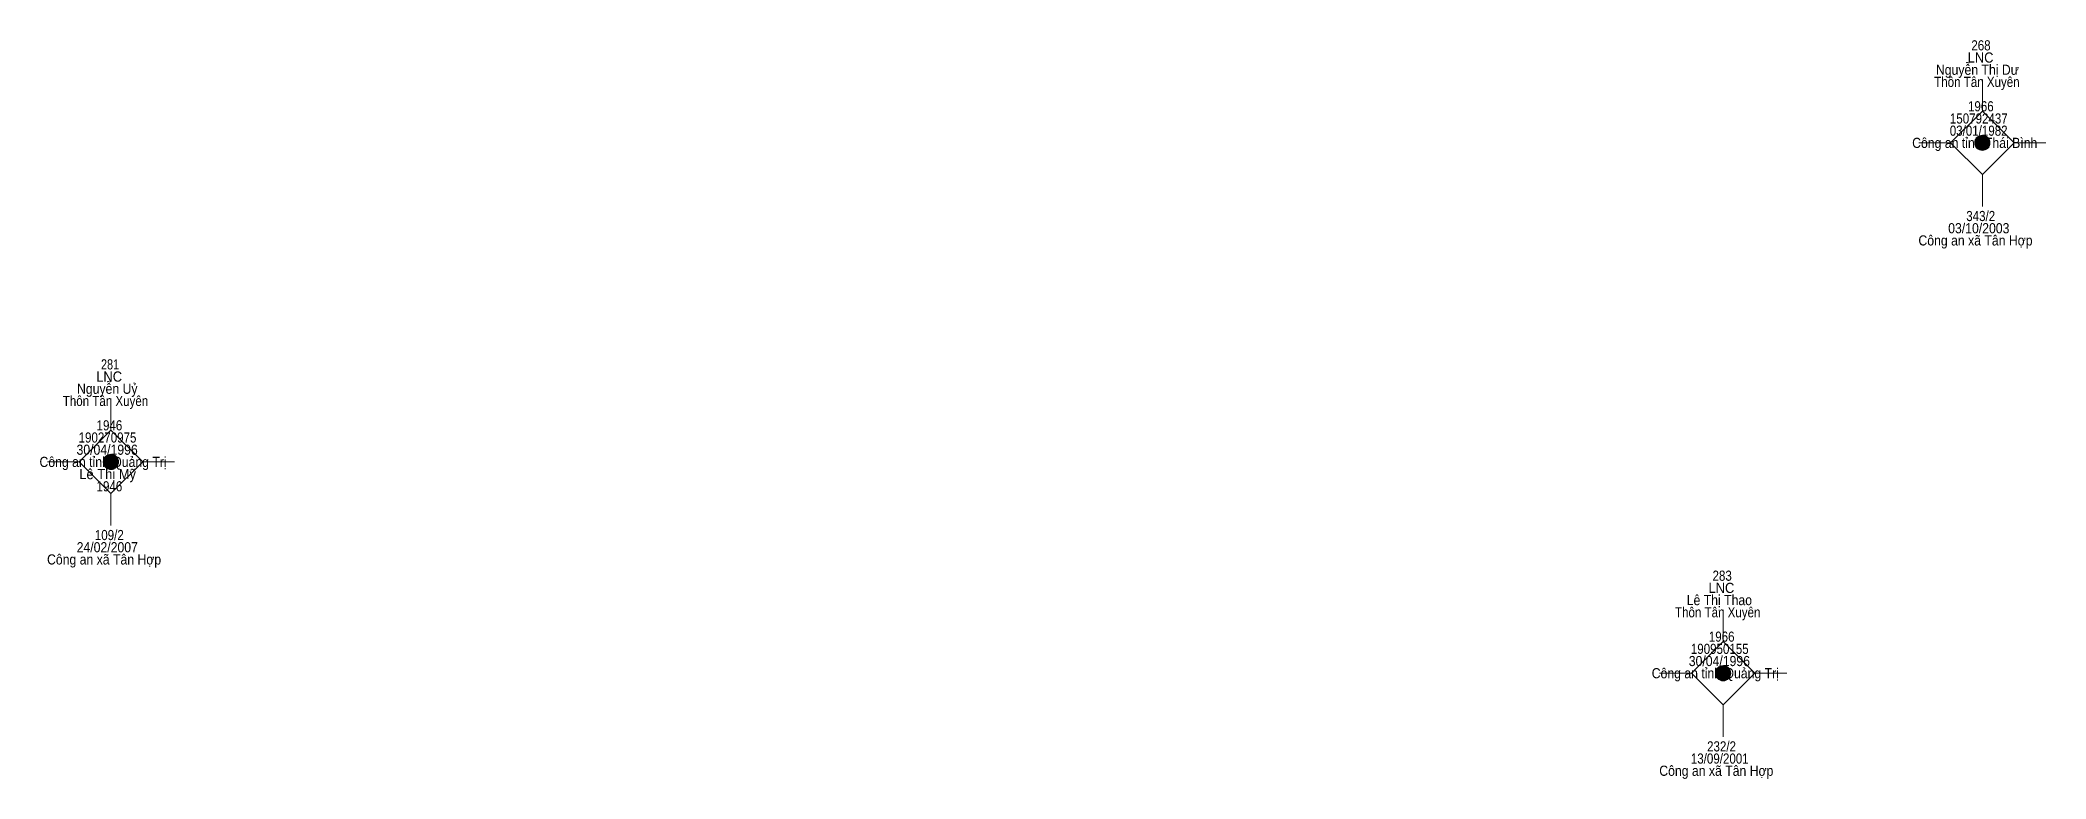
# Model space of a CAD drawing. Header units: metres. Extents: x 550999 to 552168, y 1840994 to 1841978.
# Drawn here: x 551687 to 551765.9, y 1841148.9 to 1841178 of the extents above; entities that cross this region are included whole.
import ezdxf
from ezdxf.enums import TextEntityAlignment as Align

# ---------------------------------------------------------------- set-up
doc = ezdxf.new("R2010")
doc.units = ezdxf.units.M
doc.header["$LTSCALE"] = 0.16
doc.layers.add('11', color=7, linetype='Continuous', lineweight=13)
doc.layers.add('15', color=7, linetype='Continuous')

msp = doc.modelspace()

# ---------------------------------------------------------------- texts
at = {"layer": '15'}
for s, width, p in [('LNC', 0.95, (551763.36, 1841177.08)), ('268', 0.85, (551763.375, 1841177.56)), ('Nguyễn Thị Dư', 0.9, (551763.235, 1841176.6)), ('Thôn Tân Xuyên', 0.85, (551763.215, 1841176.12)), ('150792437', 0.85, (551763.29, 1841174.68)), ('1966', 0.85, (551763.37, 1841175.16)), ('03/01/1982', 0.85, (551763.285, 1841174.2)), ('Công an tỉnh Thái Bình', 0.9, (551763.13, 1841173.72)), ('343/2', 0.85, (551763.365, 1841170.84)), ('Công an xã Tân Hợp', 0.9, (551763.16, 1841169.88)), ('03/10/2003', 0.9, (551763.29, 1841170.36)), ('LNC', 0.95, (551689.71, 1841164.52)), ('281', 0.8, (551689.745, 1841165)), ('Thôn Tân Xuyên', 0.85, (551689.565, 1841163.56)), ('Nguyễn Uỷ', 0.9, (551689.635, 1841164.04)), ('190270975', 0.85, (551689.645, 1841162.12)), ('1946', 0.85, (551689.72, 1841162.6)), ('Công an tỉnh Quảng Trị', 0.9, (551689.47, 1841161.16)), ('30/04/1996', 0.9, (551689.63, 1841161.64)), ('Lê Thị Mỹ', 0.95, (551689.65, 1841160.68)), ('1946', 0.85, (551689.72, 1841160.2)), ('109/2', 0.85, (551689.715, 1841158.28)), ('Công an xã Tân Hợp', 0.9, (551689.51, 1841157.32)), ('24/02/2007', 0.9, (551689.635, 1841157.8)), ('283', 0.85, (551753.19, 1841156.68)), ('Lê Thị Thao', 0.9, (551753.08, 1841155.72)), ('LNC', 0.95, (551753.16, 1841156.2)), ('Thôn Tân Xuyên', 0.85, (551753.015, 1841155.24)), ('1966', 0.85, (551753.17, 1841154.28)), ('30/04/1996', 0.9, (551753.08, 1841153.32)), ('190950155', 0.85, (551753.095, 1841153.8)), ('Công an tỉnh Quảng Trị', 0.9, (551752.92, 1841152.84)), ('13/09/2001', 0.85, (551753.095, 1841149.48)), ('232/2', 0.85, (551753.165, 1841149.96)), ('Công an xã Tân Hợp', 0.9, (551752.96, 1841149))]:
    msp.add_text(s, height=0.4, dxfattribs=dict(at, width=width)).set_placement(p, align=Align.CENTER)

# ---------------------------------------------------------------- hatches: boundary and pattern name
at = {"layer": '11'}
for points in [[(551763.7295, 1841173.92, 1), (551763.1295, 1841173.92, 1)], [(551690.0795, 1841161.36, 1), (551689.4795, 1841161.36, 1)], [(551753.5295, 1841153.04, 1), (551752.9295, 1841153.04, 1)]]:
    msp.add_hatch(color=256, dxfattribs=at).paths.add_polyline_path(points)

# ---------------------------------------------------------------- linework, layer by layer
for p, q in [((551763.43, 1841176.42), (551763.43, 1841175.17)), ((551762.18, 1841173.92), (551760.93, 1841173.92)), ((551765.93, 1841173.92), (551764.68, 1841173.92)), ((551763.43, 1841172.67), (551763.43, 1841171.42)), ((551689.78, 1841163.86), (551689.78, 1841162.61)), ((551688.53, 1841161.36), (551687.28, 1841161.36)), ((551692.28, 1841161.36), (551691.03, 1841161.36)), ((551689.78, 1841160.11), (551689.78, 1841158.86)), ((551753.23, 1841155.54), (551753.23, 1841154.29)), ((551751.98, 1841153.04), (551750.73, 1841153.04)), ((551755.73, 1841153.04), (551754.48, 1841153.04)), ((551753.23, 1841151.79), (551753.23, 1841150.54))]:
    msp.add_line(p, q, dxfattribs=at)
for points in [[(551763.43, 1841175.17), (551762.18, 1841173.92), (551763.43, 1841172.67), (551764.68, 1841173.92)], [(551689.78, 1841162.61), (551688.53, 1841161.36), (551689.78, 1841160.11), (551691.03, 1841161.36)], [(551753.23, 1841154.29), (551751.98, 1841153.04), (551753.23, 1841151.79), (551754.48, 1841153.04)]]:
    msp.add_lwpolyline(points, close=True, dxfattribs=at)
for centre in [(551763.4295, 1841173.92), (551689.7795, 1841161.36), (551753.2295, 1841153.04)]:
    msp.add_circle(centre, 0.3, dxfattribs=at)

msp.set_redraw_order([(e.dxf.handle, doc.entitydb.next_handle()) for e in msp.query("TEXT MTEXT ATTDEF DIMENSION ARC_DIMENSION")])  # texts and dimensions are drawn at this point

doc.saveas('drawing.dxf')
